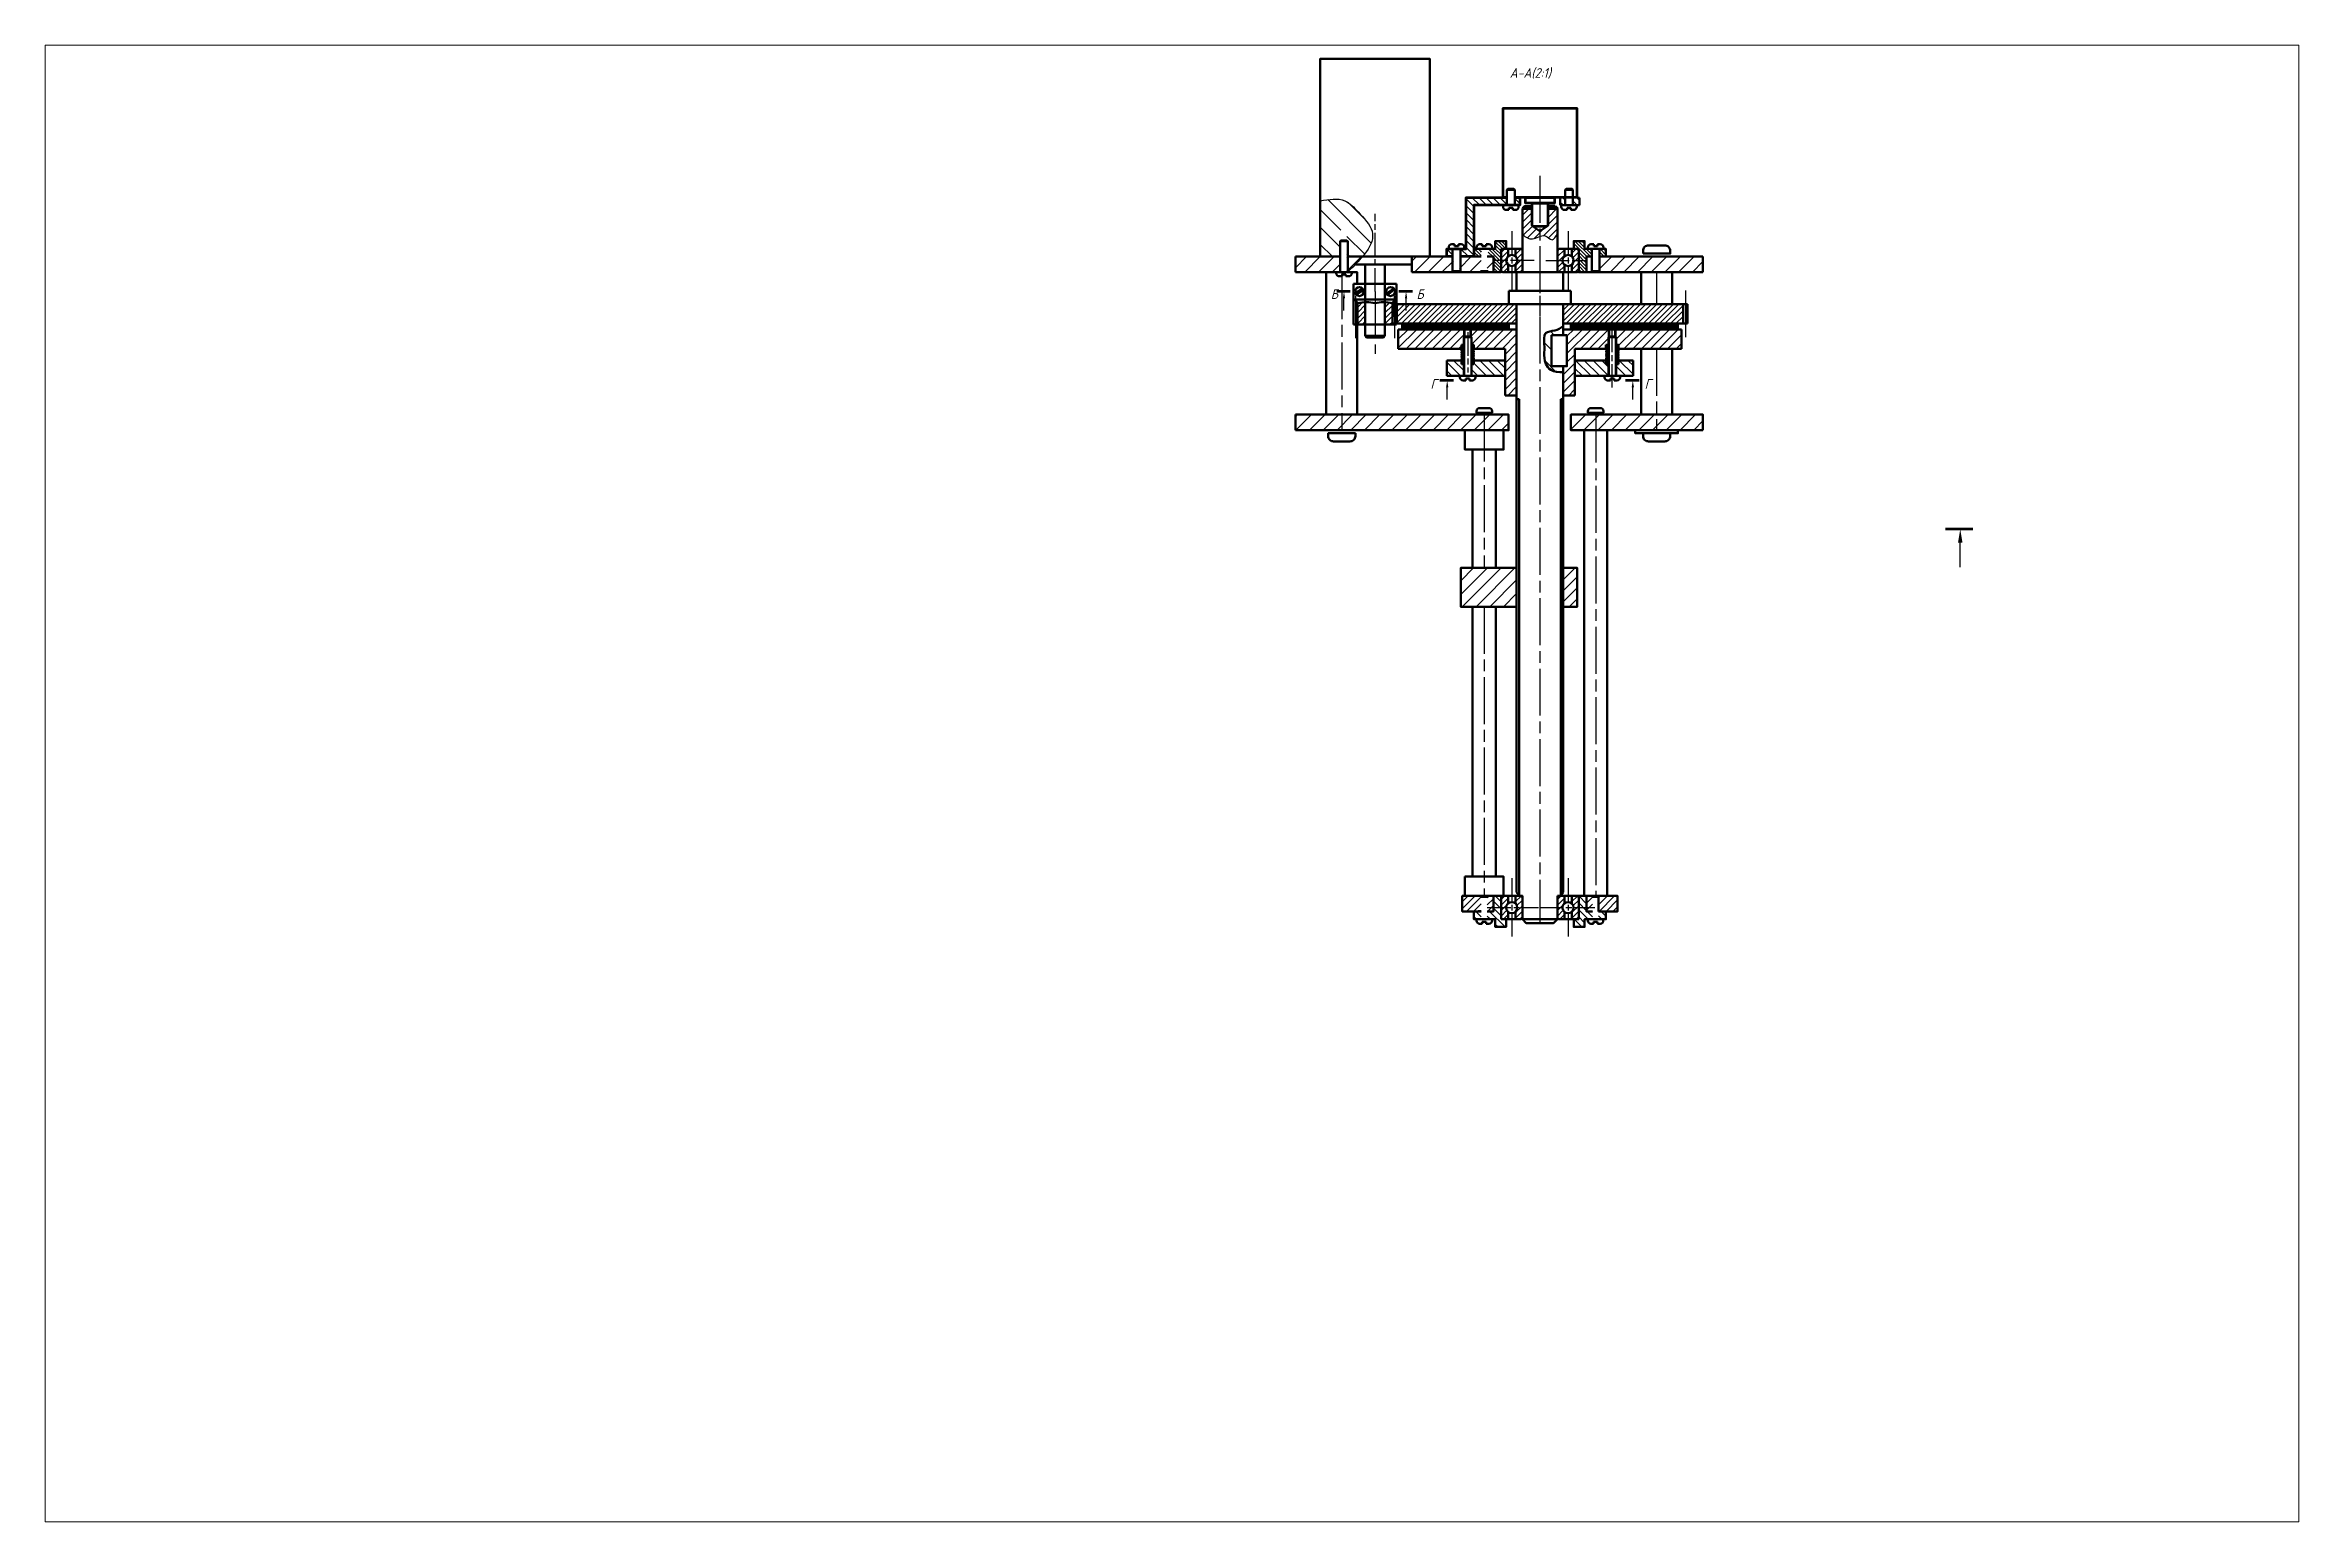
# Paper-space layout 'Лист3' of a CAD drawing. Header units: millimetres. Extents: x 2 to 581, y 4 to 383.
# The model-space entities are those that its viewports show. They can reach past a viewport. Long polylines and large blocks are cut down to what shows.
import ezdxf

# ---------------------------------------------------------------- set-up
doc = ezdxf.new("R2010")
doc.units = ezdxf.units.MM
doc.linetypes.add('AM_ISO08W050', pattern=[18, 12, -1.5, 3, -1.5])
doc.linetypes.add('AM_ISO08W050x2', pattern=[9, 6, -0.75, 1.5, -0.75])
for name, color, linetype, lineweight in [('AM_0', 7, 'Continuous', 50), ('AM_0N', 7, 'Continuous', 50), ('AM_4', 3, 'Continuous', 25), ('AM_5', 3, 'Continuous', 25), ('AM_7', 4, 'AM_ISO08W050', 25), ('AM_8', 1, 'Continuous', 25), ('AM_8N', 1, 'Continuous', 25), ('основные', 7, 'Continuous', 50), ('оч жирные', 7, 'Continuous', 140), ('тонкие', 2, 'Continuous', 25)]:
    doc.layers.add(name, color=color, linetype=linetype, lineweight=lineweight)
doc.layers.add('AM_VIEWS', color=1, linetype='Continuous', lineweight=25, plot=False)
doc.styles.get("Standard").update_dxf_attribs({"font": 'geniso.shx', "oblique": 15})
pattern_1 = [(45, (199.461, 198.8099), (-0.7071068, 0.7071068), [])]
pattern_2 = [(45, (199.461, 202.8175), (-1.767767, 1.767767), [])]
pattern_3 = [(45, (199.461, 198.8099), (-1.767767, 1.767767), [])]
pattern_4 = [(45, (199.461, 148.4403), (-0.8980256, 0.8980256), [])]
pattern_5 = [(135, (199.461, 148.44034), (-0.4490128, -0.4490128), [])]
pattern_6 = [(45, (0, 72.6055), (-0.7071068, 0.7071068), [])]
pattern_7 = [(45, (-0.0082, -94.1479), (-0.7071068, 0.7071068), [])]
pattern_8 = [(45, (14.4918, -94.1479), (-0.7071068, 0.7071068), [])]

psp = doc.layouts.new('Лист3')

msp = doc.modelspace()

# ---------------------------------------------------------------- texts
at = {"layer": 'оч жирные', "char_height": 2.5, "attachment_point": 1}
for s, insert in [('А-А(2:1)', (448.26, 447.4)), ('Б', (402.17, 390.43)), ('Б', (424.26, 390.43)), ('Г', (427.86, 367.29)), ('Г', (483.04, 367.29))]:
    msp.add_mtext(s, dxfattribs=dict(at, insert=insert))

# ---------------------------------------------------------------- hatches: boundary and pattern name
at = {"layer": 'AM_8'}
h = msp.add_hatch(dxfattribs=at)
h.set_pattern_fill('ANSI31', color=256, scale=0.4, angle=90, style=0)
h.set_pattern_definition([(135, (199.461, 148.4403), (-0.8980256, -0.8980256), [])])
h.paths.add_polyline_path([(462.56, 414.06), (461.26, 414.06), (461.26, 412.06), (462.56, 412.06)], flags=0)
h.paths.add_polyline_path([(433.56, 400.81), (432.56, 400.81), (432.06, 400.81), (432.06, 398.81), (433.56, 398.81)], flags=0)
h.paths.add_polyline_path([(449.56, 412.09), (449.61, 412.06), (450.86, 412.06), (450.86, 414.06), (449.56, 414.06)], flags=0)
h.paths.add_polyline_path([(447.51, 412.06), (447.56, 412.09), (447.56, 414.06), (437.06, 414.06), (437.06, 412.06), (437.06, 400.81), (435.56, 400.81), (435.56, 398.81), (439.06, 398.81), (439.06, 412.06)], flags=0)
h.paths.add_polyline_path([(466.26, 414), (464.56, 414.06), (464.56, 412.06), (466.26, 412.06)], flags=0)
edge = h.paths.add_edge_path(flags=0)
edge.add_line((449.56, 412.09), (449.61, 412.06))
edge.add_line((449.56, 412.09), (449.56, 412.06))
edge.add_line((449.56, 412.06), (449.61, 412.06))
edge = h.paths.add_edge_path(flags=0)
edge.add_line((447.51, 412.06), (447.56, 412.09))
edge.add_line((447.51, 412.06), (447.56, 412.06))
edge.add_line((447.56, 412.06), (447.56, 412.09))
edge = h.paths.add_edge_path(flags=0)
edge.add_line((449.56, 412.09), (449.61, 412.06))
edge.add_line((449.56, 412.09), (449.56, 412.06))
edge.add_line((449.56, 412.06), (449.61, 412.06))
edge = h.paths.add_edge_path(flags=0)
edge.add_line((447.51, 412.06), (447.56, 412.09))
edge.add_line((447.51, 412.06), (447.56, 412.06))
edge.add_line((447.56, 412.06), (447.56, 412.09))
h = msp.add_hatch(dxfattribs=at)
h.set_pattern_fill('ANSI31', color=256, scale=0.4)
h.set_pattern_definition(pattern_4)
h.paths.add_polyline_path([(459.96, 411.81), (458.06, 411.81), (458.06, 411.21), (460.56, 411.21)])
h.paths.add_polyline_path([(454.06, 411.81), (452.16, 411.81), (451.56, 411.21), (454.06, 411.21)])
h = msp.add_hatch(dxfattribs=at)
h.set_pattern_fill('ANSI31', color=256, scale=0.4)
h.set_pattern_definition(pattern_4)
edge = h.paths.add_edge_path()
edge.add_spline(control_points=[(456.06, 404.07), (456.51, 404.24), (457.63, 404.46), (459.33, 402.36), (460.15, 403.95), (460.56, 404.75)], knot_values=[4.764315, 4.764315, 4.764315, 4.764315, 6.139018, 8.229093, 10.320037, 10.320037, 10.320037, 10.320037], degree=3, periodic=0)
edge.add_line((460.56, 404.75), (460.56, 411.21))
edge.add_line((460.56, 411.21), (458.06, 411.21))
edge.add_line((458.06, 411.21), (458.06, 406.86))
edge.add_line((458.06, 406.86), (458.06, 406.73))
edge.add_line((458.06, 406.73), (456.06, 405.41))
edge.add_line((456.06, 405.41), (456.06, 404.07))
edge = h.paths.add_edge_path()
edge.add_spline(control_points=[(451.56, 404.44), (452.41, 403.86), (453.85, 402.88), (455.42, 403.83), (456.06, 404.07)], knot_values=[0, 0, 0, 0, 2.795877, 4.764315, 4.764315, 4.764315, 4.764315], degree=3, periodic=0)
edge.add_line((456.06, 404.07), (456.06, 405.41))
edge.add_line((456.06, 405.41), (454.06, 406.73))
edge.add_line((454.06, 406.73), (454.06, 408.56))
edge.add_line((454.06, 408.56), (454.06, 411.21))
edge.add_line((454.06, 411.21), (451.56, 411.21))
edge.add_line((451.56, 411.21), (451.56, 404.44))
h = msp.add_hatch(dxfattribs=at)
h.set_pattern_fill('ANSI31', color=256, scale=0.2, angle=90, style=0)
h.set_pattern_definition(pattern_5)
h.paths.add_polyline_path([(440.93, 400.81), (439.06, 400.81), (439.06, 398.81), (440.93, 398.81)])
h.paths.add_polyline_path([(446.06, 400.31, -0.414214), (446.56, 400.81), (447.36, 400.81), (447.36, 402.81), (444.56, 402.81), (444.56, 400.81), (444.06, 400.81), (442.71, 400.81), (442.71, 398.81), (444.06, 398.81), (444.06, 397.86), (446.06, 397.86)])
h.paths.add_polyline_path([(440.71, 400.81), (439.06, 400.81), (439.06, 398.81), (440.71, 398.81)], flags=16)
h.paths.add_polyline_path([(446.06, 397.81), (444.06, 397.81), (444.06, 394.81), (446.06, 394.81)])
h.paths.add_polyline_path([(469.41, 400.81), (468.06, 400.81), (467.56, 400.81), (467.56, 402.81), (464.76, 402.81), (464.76, 400.81), (465.56, 400.81, -0.414214), (466.06, 400.31), (466.06, 397.86), (468.06, 397.86), (468.06, 398.81), (469.41, 398.81)])
h.paths.add_polyline_path([(473.06, 400.81), (471.41, 400.81), (471.41, 398.81), (473.06, 398.81)])
h.paths.add_polyline_path([(468.06, 397.81), (466.06, 397.81), (466.06, 394.81), (468.06, 394.81)])
h = msp.add_hatch(dxfattribs=at)
h.set_pattern_fill('ANSI31', color=256, scale=0.2, angle=90, style=0)
h.set_pattern_definition(pattern_5)
h.paths.add_polyline_path([(439.71, 400.81), (439.06, 400.81), (439.06, 398.81), (440.71, 398.81), (440.71, 400.81)])
h = msp.add_hatch(dxfattribs=at)
h.set_pattern_fill('_U', color=256, angle=45, style=0, pattern_type=0)
h.set_pattern_definition(pattern_6)
edge = h.paths.add_edge_path()
edge.add_line((446.56, 394.81), (447.85, 394.81))
edge.add_line((447.85, 394.81), (447.85, 396.75))
edge.add_arc((448.81, 397.81), 1.43, 132.00772, 227.99228, ccw=False)
edge.add_line((447.85, 398.87), (447.85, 400.81))
edge.add_line((447.85, 400.81), (446.56, 400.81))
edge.add_arc((446.56, 400.31), 0.5, 90, 180)
edge.add_line((446.06, 400.31), (446.06, 395.31))
edge.add_arc((446.56, 395.31), 0.5, 180, 270)
h = msp.add_hatch(dxfattribs=at)
h.set_pattern_fill('_U', color=256, angle=45, style=0, pattern_type=0)
h.set_pattern_definition(pattern_6)
edge = h.paths.add_edge_path()
edge.add_line((451.06, 400.81), (449.77, 400.81))
edge.add_line((449.77, 400.81), (449.77, 398.87))
edge.add_arc((448.81, 397.81), 1.43, -47.99228, 47.99228, ccw=False)
edge.add_line((449.77, 396.75), (449.77, 394.81))
edge.add_line((449.77, 394.81), (451.06, 394.81))
edge.add_arc((451.06, 395.31), 0.5, 270, 360)
edge.add_line((451.56, 395.31), (451.56, 400.31))
edge.add_arc((451.06, 400.31), 0.5, 0, 90)
h = msp.add_hatch(dxfattribs=at)
h.set_pattern_fill('_U', color=256, angle=45, style=0, pattern_type=0)
h.set_pattern_definition(pattern_6)
edge = h.paths.add_edge_path()
edge.add_arc((461.06, 400.31), 0.5, 90, 180)
edge.add_line((460.56, 400.31), (460.56, 395.31))
edge.add_arc((461.06, 395.31), 0.5, 180, 270)
edge.add_line((461.06, 394.81), (462.35, 394.81))
edge.add_line((462.35, 394.81), (462.35, 396.75))
edge.add_arc((463.31, 397.81), 1.43, 132.00772, 227.99228, ccw=False)
edge.add_line((462.35, 398.87), (462.35, 400.81))
edge.add_line((462.35, 400.81), (461.06, 400.81))
h = msp.add_hatch(dxfattribs=at)
h.set_pattern_fill('_U', color=256, angle=45, style=0, pattern_type=0)
h.set_pattern_definition(pattern_6)
edge = h.paths.add_edge_path()
edge.add_line((464.27, 396.75), (464.27, 394.81))
edge.add_line((464.27, 394.81), (465.56, 394.81))
edge.add_arc((465.56, 395.31), 0.5, 270, 360)
edge.add_line((466.06, 395.31), (466.06, 400.31))
edge.add_arc((465.56, 400.31), 0.5, 0, 90)
edge.add_line((465.56, 400.81), (464.27, 400.81))
edge.add_line((464.27, 400.81), (464.27, 398.87))
edge.add_arc((463.31, 397.81), 1.43, -47.99228, 47.99228, ccw=False)
h = msp.add_hatch(dxfattribs=at)
h.set_pattern_fill('_U', color=256, scale=2.5, angle=45, style=0, pattern_type=0)
h.set_pattern_definition(pattern_3)
edge = h.paths.add_edge_path(flags=0)
edge.add_line((406.51, 394.85), (406.34, 394.95))
edge.add_line((406.34, 394.95), (406.34, 398.81))
edge.add_line((410.32, 398.81), (406.34, 398.81))
edge.add_line((406.51, 394.85), (410.32, 398.81))
edge = h.paths.add_edge_path(flags=0)
edge.add_line((404.78, 394.95), (404.51, 394.8))
edge.add_line((393.06, 394.81), (404.51, 394.8))
edge.add_line((393.06, 398.81), (393.06, 394.81))
edge.add_line((404.78, 398.81), (393.06, 398.81))
edge.add_line((404.78, 398.81), (404.78, 394.95))
edge = h.paths.add_edge_path(flags=0)
edge.add_line((404.78, 394.95), (404.51, 394.8))
edge.add_line((404.78, 398.81), (404.78, 394.95))
edge.add_line((406.34, 398.81), (404.78, 398.81))
edge.add_line((406.34, 394.95), (406.34, 398.81))
edge.add_line((406.51, 394.85), (406.34, 394.95))
edge.add_line((406.45, 394.8), (406.51, 394.85))
edge.add_line((404.51, 394.8), (406.45, 394.8))
edge = h.paths.add_edge_path(flags=0)
edge.add_line((404.78, 394.95), (404.51, 394.8))
edge.add_line((404.78, 398.81), (404.78, 394.95))
edge.add_line((406.34, 398.81), (404.78, 398.81))
edge.add_line((406.34, 394.95), (406.34, 398.81))
edge.add_line((406.51, 394.85), (406.34, 394.95))
edge.add_line((406.45, 394.8), (406.51, 394.85))
edge.add_line((404.51, 394.8), (406.45, 394.8))
h = msp.add_hatch(dxfattribs=at)
h.set_pattern_fill('_U', color=256, scale=2.5, angle=45, style=0, pattern_type=0)
h.set_pattern_definition(pattern_3)
edge = h.paths.add_edge_path(flags=0)
edge.add_line((442.49, 394.81), (442.49, 398.81))
edge.add_line((444.06, 398.81), (442.49, 398.81))
edge.add_line((444.06, 394.81), (444.06, 398.81))
edge.add_line((442.49, 394.81), (444.06, 394.81))
edge = h.paths.add_edge_path(flags=0)
edge.add_line((435.34, 394.81), (435.34, 398.81))
edge.add_line((440.93, 398.81), (435.34, 398.81))
edge.add_line((440.93, 398.81), (440.93, 394.81))
edge.add_line((435.34, 394.81), (440.93, 394.81))
edge = h.paths.add_edge_path(flags=0)
edge.add_line((433.78, 398.81), (433.78, 394.81))
edge.add_line((423.06, 394.81), (433.78, 394.81))
edge.add_line((423.06, 398.81), (423.06, 394.81))
edge.add_line((433.78, 398.81), (423.06, 398.81))
edge = h.paths.add_edge_path(flags=0)
edge.add_line((440.93, 398.81), (440.93, 394.81))
edge.add_line((442.49, 398.81), (440.93, 398.81))
edge.add_line((442.49, 394.81), (442.49, 398.81))
edge.add_line((440.93, 394.81), (442.49, 394.81))
edge = h.paths.add_edge_path(flags=0)
edge.add_line((433.78, 398.81), (433.78, 394.81))
edge.add_line((435.34, 398.81), (433.78, 398.81))
edge.add_line((435.34, 394.81), (435.34, 398.81))
edge.add_line((433.78, 394.81), (435.34, 394.81))
edge = h.paths.add_edge_path(flags=0)
edge.add_line((440.93, 398.81), (440.93, 394.81))
edge.add_line((442.49, 398.81), (440.93, 398.81))
edge.add_line((442.49, 394.81), (442.49, 398.81))
edge.add_line((440.93, 394.81), (442.49, 394.81))
edge = h.paths.add_edge_path(flags=0)
edge.add_line((433.78, 398.81), (433.78, 394.81))
edge.add_line((435.34, 398.81), (433.78, 398.81))
edge.add_line((435.34, 394.81), (435.34, 398.81))
edge.add_line((433.78, 394.81), (435.34, 394.81))
h = msp.add_hatch(dxfattribs=at)
h.set_pattern_fill('_U', color=256, scale=2.5, angle=45, style=0, pattern_type=0)
h.set_pattern_definition([(45, (199.461, 148.4403), (-1.767767, 1.767767), [])])
h.paths.add_polyline_path([(471.41, 395.04), (471.19, 394.81), (498.06, 394.81), (498.06, 398.81), (471.41, 398.81)])
h = msp.add_hatch(dxfattribs=at)
h.set_pattern_fill('_U', color=256, angle=45, style=0, pattern_type=0)
h.set_pattern_definition(pattern_1)
h.paths.add_polyline_path([(409.19, 386.81), (409.19, 381.31), (411.06, 381.31), (411.06, 387.1)])
h = msp.add_hatch(dxfattribs=at)
h.set_pattern_fill('_U', color=256, angle=45, style=0, pattern_type=0)
h.set_pattern_definition(pattern_1)
h.paths.add_polyline_path([(417.94, 381.31), (417.94, 386.81), (416.06, 387.1), (416.06, 381.31)])
h = msp.add_hatch(dxfattribs=at)
h.set_pattern_fill('_U', color=256, angle=45, style=0, pattern_type=0)
h.set_pattern_definition(pattern_1)
h.paths.add_polyline_path([(416.06, 386.81), (416.06, 381.31), (417.94, 381.31), (417.94, 386.81)])
h = msp.add_hatch(dxfattribs=at)
h.set_pattern_fill('_U', color=256, angle=45, style=0, pattern_type=0)
h.set_pattern_definition(pattern_1)
h.paths.add_polyline_path([(419.19, 381.56), (448.06, 381.56), (448.06, 381.56), (450.06, 381.56), (450.06, 386.56), (419.19, 386.56)])
h = msp.add_hatch(dxfattribs=at)
h.set_pattern_fill('_U', color=256, angle=45, style=0, pattern_type=0)
h.set_pattern_definition(pattern_1)
h.paths.add_polyline_path([(492.94, 381.56), (492.94, 386.56), (462.06, 386.56), (462.06, 381.56)])
h = msp.add_hatch(dxfattribs=at)
h.set_pattern_fill('ANSI31', color=256, angle=90, style=0)
h.set_pattern_definition([(135, (199.461, 198.81), (-2.245064, -2.245064), [])])
edge = h.paths.add_edge_path()
edge.add_spline(control_points=[(462.06, 380.87), (461.4, 380.44), (460.05, 379.56), (456.77, 379.58), (457.25, 376.36), (457.15, 373.9), (457.16, 371.43), (458.86, 369.27), (460.38, 369.1), (461.25, 369.08)], knot_values=[0, 0, 0, 0, 2.418082, 4.914957, 7.852483, 9.823073, 12.830174, 14.875774, 17.355214, 17.355214, 17.355214, 17.355214], degree=3, periodic=0)
edge.add_line((461.25, 369.08), (462.06, 369.08))
edge.add_line((462.06, 369.08), (462.06, 370.56))
edge.add_line((462.06, 370.56), (459.06, 370.56))
edge.add_line((459.06, 370.56), (459.06, 378.56))
edge.add_line((459.06, 378.56), (462.06, 378.56))
edge.add_line((462.06, 378.56), (462.06, 380.06))
edge.add_line((462.06, 380.06), (462.06, 380.87))
h = msp.add_hatch(dxfattribs=at)
h.set_pattern_fill('_U', color=256, scale=2.5, angle=45, style=0, pattern_type=0)
h.set_pattern_definition(pattern_2)
h.paths.add_polyline_path([(393.06, 358.09), (393.06, 354.09), (447.99, 354.09), (447.99, 358.09)])
h = msp.add_hatch(dxfattribs=at)
h.set_pattern_fill('_U', color=256, scale=2.5, angle=45, style=0, pattern_type=0)
h.set_pattern_definition(pattern_2)
h.paths.add_polyline_path([(498.06, 358.09), (464.06, 358.09), (464.06, 354.09), (498.06, 354.09)])
h = msp.add_hatch(dxfattribs=at)
h.set_pattern_fill('_U', color=256, scale=2.5, angle=45, style=0, pattern_type=0)
h.set_pattern_definition(pattern_2)
h.paths.add_polyline_path([(450.06, 318.59), (435.67, 318.59), (435.67, 308.59), (450.06, 308.59)])
h = msp.add_hatch(dxfattribs=at)
h.set_pattern_fill('_U', color=256, scale=2, angle=45, style=0, pattern_type=0)
h.set_pattern_definition([(45, (199.461, 202.8175), (-1.414214, 1.414214), [])])
h.paths.add_polyline_path([(462.06, 318.59), (462.06, 308.59), (465.67, 308.59), (465.67, 318.59)])
h = msp.add_hatch(dxfattribs=at)
h.set_pattern_fill('ANSI31', color=256, scale=0.4, style=0)
h.set_pattern_definition([(45, (199.461, 132.448), (-0.8980256, 0.8980256), [])])
h.paths.add_polyline_path([(440.93, 233.83), (440.7, 233.83), (440.92, 234.06), (436.05, 234.06), (436.05, 230.06), (439.27, 230.06), (440.14, 230.06), (440.93, 230.06)])
h.paths.add_polyline_path([(444.05, 234.06), (442.49, 234.06), (442.49, 234.05), (442.7, 233.83), (442.49, 233.83), (442.49, 231.11), (444.05, 231.11)])
h.paths.add_polyline_path([(469.61, 233.83), (469.4, 233.83), (469.61, 234.05), (469.61, 234.06), (468.42, 234.06), (468.05, 234.06), (468.05, 231.11), (469.61, 231.11)])
h.paths.add_polyline_path([(476.05, 234.06), (471.19, 234.06), (471.19, 234.05), (471.4, 233.83), (471.19, 233.83), (471.19, 230.06), (476.05, 230.06)])
h.paths.add_polyline_path([(469.61, 231.11), (468.05, 231.11), (468.05, 230.06), (469.61, 230.06)])
h.paths.add_polyline_path([(444.05, 231.11), (442.49, 231.11), (442.49, 230.06), (444.05, 230.06)])
h = msp.add_hatch(dxfattribs=at)
h.set_pattern_fill('ANSI31', color=256, scale=0.4, angle=90, style=0)
h.set_pattern_definition([(135, (199.461, 132.448), (-0.8980256, -0.8980256), [])])
h.paths.add_polyline_path([(440.93, 230.06), (440.84, 230.06), (440.14, 230.06), (439.05, 230.06), (439.05, 228.06), (440.93, 228.06)])
h.paths.add_polyline_path([(446.05, 231.11), (444.05, 231.11), (444.05, 230.06), (442.49, 230.06), (442.49, 228.06), (443.71, 228.06), (444.05, 228.06), (444.55, 228.06), (444.55, 226.06), (447.35, 226.06), (447.35, 228.06), (446.55, 228.06, -0.414214), (446.05, 228.56)])
h.paths.add_polyline_path([(446.05, 234.06), (444.05, 234.06), (444.05, 231.11), (446.05, 231.11)])
h.paths.add_polyline_path([(469.61, 230.06), (468.05, 230.06), (468.05, 231.11), (466.05, 231.11), (466.05, 228.56, -0.414214), (465.55, 228.06), (464.75, 228.06), (464.75, 226.06), (467.55, 226.06), (467.55, 228.06), (468.05, 228.06), (469.61, 228.06)])
h.paths.add_polyline_path([(468.05, 234.06), (466.05, 234.06), (466.05, 231.11), (468.05, 231.11)])
h.paths.add_polyline_path([(473.05, 230.06), (471.18, 230.06), (471.18, 228.06), (473.05, 228.06)])
h = msp.add_hatch(dxfattribs=at)
h.set_pattern_fill('_U', color=256, angle=45, style=0, pattern_type=0)
h.set_pattern_definition(pattern_7)
edge = h.paths.add_edge_path()
edge.add_line((446.55, 228.06), (447.85, 228.06))
edge.add_line((447.85, 228.06), (447.85, 229.99))
edge.add_arc((448.8, 231.06), 1.43, 132.00772, 227.99228, ccw=False)
edge.add_line((447.85, 232.12), (447.85, 234.06))
edge.add_line((447.85, 234.06), (446.55, 234.06))
edge.add_arc((446.55, 233.56), 0.5, 90, 180)
edge.add_line((446.05, 233.56), (446.05, 228.56))
edge.add_arc((446.55, 228.56), 0.5, 180, 270)
h = msp.add_hatch(dxfattribs=at)
h.set_pattern_fill('_U', color=256, angle=45, style=0, pattern_type=0)
h.set_pattern_definition(pattern_7)
edge = h.paths.add_edge_path()
edge.add_line((451.05, 234.06), (449.76, 234.06))
edge.add_line((449.76, 234.06), (449.76, 232.12))
edge.add_arc((448.8, 231.06), 1.43, -47.99228, 47.99228, ccw=False)
edge.add_line((449.76, 229.99), (449.76, 228.06))
edge.add_line((449.76, 228.06), (451.05, 228.06))
edge.add_arc((451.05, 228.56), 0.5, 270, 360)
edge.add_line((451.55, 228.56), (451.55, 233.56))
edge.add_arc((451.05, 233.56), 0.5, 0, 90)
h = msp.add_hatch(dxfattribs=at)
h.set_pattern_fill('_U', color=256, angle=45, style=0, pattern_type=0)
h.set_pattern_definition(pattern_8)
edge = h.paths.add_edge_path()
edge.add_line((461.05, 228.06), (462.35, 228.06))
edge.add_line((462.35, 228.06), (462.35, 229.99))
edge.add_arc((463.3, 231.06), 1.43, 132.00772, 227.99228, ccw=False)
edge.add_line((462.35, 232.12), (462.35, 234.06))
edge.add_line((462.35, 234.06), (461.05, 234.06))
edge.add_arc((461.05, 233.56), 0.5, 90, 180)
edge.add_line((460.55, 233.56), (460.55, 228.56))
edge.add_arc((461.05, 228.56), 0.5, 180, 270)
h = msp.add_hatch(dxfattribs=at)
h.set_pattern_fill('_U', color=256, angle=45, style=0, pattern_type=0)
h.set_pattern_definition(pattern_8)
edge = h.paths.add_edge_path()
edge.add_line((465.55, 234.06), (464.26, 234.06))
edge.add_line((464.26, 234.06), (464.26, 232.12))
edge.add_arc((463.3, 231.06), 1.43, -47.99228, 47.99228, ccw=False)
edge.add_line((464.26, 229.99), (464.26, 228.06))
edge.add_line((464.26, 228.06), (465.55, 228.06))
edge.add_arc((465.55, 228.56), 0.5, 270, 360)
edge.add_line((466.05, 228.56), (466.05, 233.56))
edge.add_arc((465.55, 233.56), 0.5, 0, 90)
at = {"layer": 'AM_8N'}
h = msp.add_hatch(dxfattribs=at)
h.set_pattern_fill('ANSI31', color=256, angle=90, style=0)
h.set_pattern_definition([(135, (199.461, 148.4403), (-2.245064, -2.245064), [])])
edge = h.paths.add_edge_path(flags=0)
edge.add_line((406.34, 398.81), (406.34, 406.4))
edge.add_line((406.34, 406.4), (405.56, 406.85))
edge.add_line((405.56, 406.85), (404.78, 406.4))
edge.add_line((404.78, 406.4), (404.78, 398.81))
edge.add_line((399.46, 398.81), (404.78, 398.81))
edge.add_line((399.46, 413.2), (399.46, 398.81))
edge.add_spline(control_points=[(410.32, 398.81), (412.18, 401.02), (414.34, 404.97), (409.58, 409.97), (405.56, 414.25), (401.72, 413.59), (399.46, 413.2)], knot_values=[0, 0, 0, 0, 7.675196, 13.869158, 18.286503, 24.625285, 24.625285, 24.625285, 24.625285], degree=3, periodic=0)
edge.add_line((406.34, 398.81), (410.32, 398.81))
edge = h.paths.add_edge_path(flags=0)
edge.add_line((406.34, 398.81), (406.34, 406.4))
edge.add_line((404.78, 398.81), (406.34, 398.81))
edge.add_line((404.78, 406.4), (404.78, 398.81))
edge.add_line((405.56, 406.85), (404.78, 406.4))
edge.add_line((406.34, 406.4), (405.56, 406.85))
edge = h.paths.add_edge_path(flags=0)
edge.add_line((406.34, 398.81), (406.34, 406.4))
edge.add_line((404.78, 398.81), (406.34, 398.81))
edge.add_line((404.78, 406.4), (404.78, 398.81))
edge.add_line((405.56, 406.85), (404.78, 406.4))
edge.add_line((406.34, 406.4), (405.56, 406.85))
h = msp.add_hatch(dxfattribs=at)
h.set_pattern_fill('ANSI31', color=256, scale=0.5)
h.set_pattern_definition([(45, (199.461, 148.4403), (-1.122532, 1.122532), [])])
h.paths.add_polyline_path([(492.56, 380.06), (475.7, 380.06), (475.7, 376.07), (476.03, 376.07), (476.26, 376.07), (476.29, 376.07), (476.29, 375.06), (492.56, 375.06)])
h.paths.add_polyline_path([(473.7, 378.08), (473.7, 380.06), (462.06, 380.06), (462.06, 378.56), (463.02, 378.56), (463.02, 370.56), (462.06, 370.56), (462.06, 363.06), (465.06, 363.06), (465.06, 375.06), (467.46, 375.06), (473.06, 375.06), (473.06, 375.25), (473.06, 375.99), (473.06, 376.07), (473.1, 376.07), (473.7, 376.07)])
h.paths.add_polyline_path([(450.06, 380.06), (438.42, 380.06), (438.42, 376.07), (439.02, 376.07), (439.06, 376.07), (439.06, 375.99), (439.06, 375.25), (439.06, 375.06), (444.66, 375.06), (447.06, 375.06), (447.06, 363.06), (450.06, 363.06)])
h.paths.add_polyline_path([(436.42, 378.08), (436.42, 380.06), (419.56, 380.06), (419.56, 375.06), (435.83, 375.06), (435.83, 376.07), (435.86, 376.07), (436.09, 376.07), (436.42, 376.07)])
h = msp.add_hatch(dxfattribs=at)
h.set_pattern_fill('ANSI31', color=256, scale=0.5, angle=90)
h.set_pattern_definition([(135, (199.461, 148.4403), (-1.122532, -1.122532), [])])
h.paths.add_polyline_path([(439.06, 372.08), (439.06, 371.07), (438.42, 371.07), (438.42, 368.08), (447.06, 368.08), (447.06, 372.08), (444.66, 372.08)])
h.paths.add_polyline_path([(432.06, 372.08), (432.06, 368.08), (436.42, 368.08), (436.42, 371.07), (435.83, 371.07), (435.83, 372.08)])
h.paths.add_polyline_path([(467.46, 372.08), (465.06, 372.08), (465.06, 368.08), (473.7, 368.08), (473.7, 371.07), (473.35, 371.07), (473.06, 371.07), (473.06, 372.08)])
h.paths.add_polyline_path([(476.29, 371.07), (475.7, 371.07), (475.7, 368.08), (476.7, 368.08), (480.06, 368.08), (480.06, 372.08), (476.29, 372.08)])
at = {"layer": 'основные'}
h = msp.add_hatch(dxfattribs=at)
h.set_pattern_fill('GRATE', color=256, scale=0.069, angle=45, style=0)
h.set_pattern_definition([(45, (199.460976, 198.80986), (-0.0387273545, 0.0387273545), []), (135, (199.46098, 198.80986), (-0.15490942, -0.15490942), [])])
h.paths.add_polyline_path([(448.06, 381.56), (420.56, 381.56), (420.56, 380.06), (448.06, 380.06)])
h.paths.add_polyline_path([(491.56, 381.56), (464.06, 381.56), (464.06, 380.06), (491.56, 380.06)])
h = msp.add_hatch(dxfattribs=at)
h.set_pattern_fill('AR-CONC', color=256, style=0)
h.paths.add_polyline_path([(248.6, 182.75), (221.1, 182.75), (221.1, 181.25), (248.6, 181.25)])
h.paths.add_polyline_path([(292.1, 182.75), (264.6, 182.75), (264.6, 181.25), (292.1, 181.25)])

# ---------------------------------------------------------------- linework, layer by layer
at = {"layer": 'AM_0'}
for p, q in [((416.06, 396.81), (411.06, 396.81)), ((411.06, 396.81), (411.06, 386.81)), ((411.06, 396.81), (416.06, 396.81)), ((416.06, 396.81), (416.06, 386.81)), ((448.06, 390), (448.06, 386.56)), ((464.06, 390), (448.06, 390)), ((450.06, 394.81), (450.06, 390)), ((462.06, 394.81), (462.06, 390)), ((464.06, 390), (464.06, 386.56)), ((419.06, 387.81), (408.06, 387.81)), ((408.06, 386.81), (408.06, 381.31)), ((418.06, 386.56), (418.06, 381.56)), ((494.06, 386.56), (418.06, 386.56)), ((419.06, 386.81), (419.06, 381.31)), ((419.19, 386.56), (419.19, 381.56)), ((464.06, 386.56), (448.06, 386.56)), ((462.06, 386.56), (450.06, 386.56)), ((492.94, 386.56), (492.94, 381.56)), ((494.06, 386.56), (494.06, 381.56)), ((419.06, 381.31), (408.06, 381.31)), ((411.06, 381.31), (411.06, 378.39)), ((416.06, 381.31), (411.06, 381.31)), ((411.06, 378.39), (411.33, 377.99)), ((415.79, 377.99), (411.33, 377.99)), ((416.06, 378.39), (415.79, 377.99)), ((416.06, 381.31), (416.06, 378.39)), ((450.06, 381.56), (418.06, 381.56)), ((436.64, 378.27), (436.64, 380.06)), ((438.2, 378.27), (438.2, 380.06)), ((494.06, 381.56), (462.06, 381.56)), ((473.92, 378.27), (473.92, 380.06)), ((475.48, 378.27), (475.48, 380.06))]:
    msp.add_line(p, q, dxfattribs=at)
at = {"layer": 'AM_0N'}
for p, q in [((436.09, 376.07), (435.87, 376.07)), ((435.97, 375.43), (436.42, 375.4)), ((435.97, 374.96), (436.42, 374.92)), ((435.97, 374.49), (436.42, 374.45)), ((435.97, 374.01), (436.42, 373.98)), ((435.97, 373.54), (436.42, 373.5)), ((435.97, 373.07), (436.42, 373.03)), ((435.97, 372.59), (436.42, 372.56)), ((435.97, 372.12), (436.42, 372.08)), ((436.42, 375.8), (435.98, 375.82)), ((436.42, 375.7), (436, 375.73)), ((436.42, 375.23), (436, 375.26)), ((436.42, 374.75), (436, 374.79)), ((436.42, 374.28), (436, 374.31)), ((436.42, 373.81), (436, 373.84)), ((436.42, 373.33), (436, 373.37)), ((436.42, 372.86), (436, 372.89)), ((436.42, 372.39), (436, 372.42)), ((436.42, 371.91), (436, 371.95)), ((436.09, 376.07), (436.42, 376.07)), ((438.42, 376), (438.89, 375.97)), ((438.88, 375.67), (438.42, 375.69)), ((438.9, 375.5), (438.42, 375.54)), ((438.42, 375.23), (438.87, 375.2)), ((438.9, 375.02), (438.42, 375.06)), ((438.42, 374.76), (438.87, 374.72)), ((438.9, 374.55), (438.42, 374.59)), ((438.42, 374.29), (438.87, 374.25)), ((438.9, 374.08), (438.42, 374.12)), ((438.42, 373.81), (438.87, 373.78)), ((438.9, 373.6), (438.42, 373.64)), ((438.42, 373.34), (438.87, 373.3)), ((438.9, 373.13), (438.42, 373.17)), ((438.42, 372.87), (438.87, 372.83)), ((438.9, 372.66), (438.42, 372.7)), ((438.42, 372.39), (438.87, 372.36)), ((438.9, 372.18), (438.42, 372.22)), ((438.42, 371.92), (438.87, 371.88)), ((438.9, 371.71), (438.42, 371.75)), ((473.7, 376), (473.23, 375.97)), ((473.23, 375.5), (473.7, 375.54)), ((473.23, 375.02), (473.7, 375.06)), ((473.23, 374.55), (473.7, 374.59)), ((473.23, 374.08), (473.7, 374.12)), ((473.23, 373.6), (473.7, 373.64)), ((473.23, 373.13), (473.7, 373.17)), ((473.23, 372.66), (473.7, 372.7)), ((473.23, 372.18), (473.7, 372.22)), ((473.23, 371.71), (473.7, 371.75)), ((473.25, 375.67), (473.7, 375.69)), ((473.7, 375.23), (473.25, 375.2)), ((473.7, 374.76), (473.25, 374.72)), ((473.7, 374.29), (473.25, 374.25)), ((473.7, 373.81), (473.25, 373.78)), ((473.7, 373.34), (473.25, 373.3)), ((473.7, 372.87), (473.25, 372.83)), ((473.7, 372.39), (473.25, 372.36)), ((473.7, 371.92), (473.25, 371.88)), ((476.03, 376.07), (475.7, 376.07)), ((475.7, 375.8), (476.15, 375.82)), ((475.7, 375.7), (476.13, 375.73)), ((476.15, 375.43), (475.7, 375.4)), ((475.7, 375.23), (476.13, 375.26)), ((476.15, 374.96), (475.7, 374.92)), ((475.7, 374.75), (476.13, 374.79)), ((476.15, 374.49), (475.7, 374.45)), ((475.7, 374.28), (476.13, 374.31)), ((476.15, 374.01), (475.7, 373.98)), ((475.7, 373.81), (476.13, 373.84)), ((476.15, 373.54), (475.7, 373.5)), ((475.7, 373.33), (476.13, 373.37)), ((476.15, 373.07), (475.7, 373.03)), ((475.7, 372.86), (476.13, 372.89)), ((476.15, 372.59), (475.7, 372.56)), ((475.7, 372.39), (476.13, 372.42)), ((476.15, 372.12), (475.7, 372.08)), ((475.7, 371.91), (476.13, 371.95)), ((476.03, 376.07), (476.25, 376.07)), ((435.97, 371.65), (436.42, 371.61)), ((436.42, 371.15), (435.98, 371.17)), ((435.99, 371.47), (436.42, 371.45)), ((438.42, 371.45), (438.87, 371.41)), ((438.42, 371.35), (438.89, 371.32)), ((438.77, 371.07), (438.42, 371.07)), ((438.77, 371.07), (438.99, 371.07)), ((473.35, 371.07), (473.13, 371.07)), ((473.7, 371.35), (473.23, 371.32)), ((473.7, 371.45), (473.25, 371.41)), ((473.35, 371.07), (473.7, 371.07)), ((476.15, 371.65), (475.7, 371.61)), ((476.13, 371.47), (475.7, 371.45)), ((475.7, 371.15), (476.15, 371.17))]:
    msp.add_line(p, q, dxfattribs=at)
at = {"layer": 'AM_0N', "extrusion": (0, 0, -1)}
for centre in [(-435.98, 375.58), (-435.98, 375.11), (-435.98, 374.64), (-435.98, 374.16), (-435.98, 373.69), (-435.98, 373.22), (-435.98, 372.74), (-435.98, 372.27), (-435.98, 371.8), (-438.88, 375.82), (-438.88, 375.35), (-438.88, 374.87), (-438.88, 374.4), (-438.88, 373.93), (-438.88, 373.45), (-438.88, 372.98), (-438.88, 372.51), (-438.88, 372.03), (-438.88, 371.56), (-473.24, 375.82), (-473.24, 375.35), (-473.24, 374.87), (-473.24, 374.4), (-473.24, 373.93), (-473.24, 373.45), (-473.24, 372.98), (-473.24, 372.51), (-473.24, 372.03), (-473.24, 371.56), (-476.14, 375.58), (-476.14, 375.11), (-476.14, 374.64), (-476.14, 374.16), (-476.14, 373.69), (-476.14, 373.22), (-476.14, 372.74), (-476.14, 372.27), (-476.14, 371.8), (-435.98, 371.32), (-476.14, 371.32)]:
    msp.add_circle(centre, 0.15, dxfattribs=at)
for centre, start, end in [((-435.98, 375.97), 138.08657, 41.91343), ((-435.98, 375.58), 274.6665, 94.6665), ((-435.98, 375.11), 274.6665, 94.6665), ((-435.98, 374.64), 274.6665, 94.6665), ((-435.98, 374.16), 274.6665, 94.6665), ((-435.98, 373.69), 274.6665, 94.6665), ((-435.98, 373.22), 274.6665, 94.6665), ((-435.98, 372.74), 274.6665, 94.6665), ((-435.98, 372.27), 274.6665, 94.6665), ((-435.98, 371.8), 274.6665, 94.6665), ((-438.88, 375.35), 94.6665, 274.6665), ((-438.88, 374.87), 94.6665, 274.6665), ((-438.88, 374.4), 94.6665, 274.6665), ((-438.88, 373.93), 94.6665, 274.6665), ((-438.88, 373.45), 94.6665, 274.6665), ((-438.88, 372.98), 94.6665, 274.6665), ((-438.88, 372.51), 94.6665, 274.6665), ((-438.88, 372.03), 94.6665, 274.6665), ((-438.88, 371.56), 94.6665, 274.6665), ((-473.24, 375.35), 265.3335, 85.3335), ((-473.24, 374.87), 265.3335, 85.3335), ((-473.24, 374.4), 265.3335, 85.3335), ((-473.24, 373.93), 265.3335, 85.3335), ((-473.24, 373.45), 265.3335, 85.3335), ((-473.24, 372.98), 265.3335, 85.3335), ((-473.24, 372.51), 265.3335, 85.3335), ((-473.24, 372.03), 265.3335, 85.3335), ((-473.24, 371.56), 265.3335, 85.3335), ((-476.14, 375.97), 138.08657, 41.91343), ((-476.14, 375.58), 85.3335, 265.3335), ((-476.14, 375.11), 85.3335, 265.3335), ((-476.14, 374.64), 85.3335, 265.3335), ((-476.14, 374.16), 85.3335, 265.3335), ((-476.14, 373.69), 85.3335, 265.3335), ((-476.14, 373.22), 85.3335, 265.3335), ((-476.14, 372.74), 85.3335, 265.3335), ((-476.14, 372.27), 85.3335, 265.3335), ((-476.14, 371.8), 85.3335, 265.3335), ((-438.88, 371.17), 318.08657, 221.91343), ((-473.24, 371.17), 318.08657, 221.91343)]:
    msp.add_arc(centre, 0.15, start, end, dxfattribs=at)
at = {"layer": 'AM_4'}
for p, q in [((436.42, 368.08), (436.42, 380.06)), ((436.66, 378.27), (436.66, 368.08)), ((438.23, 378.27), (438.23, 368.08)), ((438.42, 368.08), (438.42, 380.06)), ((473.7, 368.08), (473.7, 380.06)), ((473.92, 378.27), (473.92, 368.08)), ((475.48, 378.27), (475.48, 368.08)), ((475.7, 368.08), (475.7, 380.06))]:
    msp.add_line(p, q, dxfattribs=at)
at = {"layer": 'AM_5'}
for p, q in [((405.56, 384.91), (405.56, 388.07)), ((421.56, 384.91), (421.56, 388.07)), ((432.16, 361.97), (432.16, 365.13)), ((479.99, 361.97), (479.99, 365.13)), ((564.36, 318.76), (564.36, 325.08))]:
    msp.add_line(p, q, dxfattribs=at)
at = {"layer": 'AM_5', "linetype": 'Continuous'}
for points in [[(405.85, 388.07), (405.27, 388.07), (405.56, 389.82)], [(421.86, 388.07), (421.27, 388.07), (421.56, 389.82)], [(432.45, 365.13), (431.87, 365.13), (432.16, 366.88)], [(480.29, 365.13), (479.7, 365.13), (479.99, 366.88)], [(564.94, 325.08), (563.77, 325.08), (564.36, 328.58)]]:
    msp.add_trace(points, dxfattribs=at)
at = {"layer": 'AM_7'}
for p, q in [((456.06, 419.65), (456.05, 227.03)), ((405, 394.81), (405, 354.08)), ((413.56, 389.81), (413.56, 373.81)), ((486.12, 394.81), (486.12, 386.56)), ((493.56, 390.06), (493.56, 378.06)), ((408.56, 388.73), (408.56, 377.81)), ((418.53, 388.73), (418.56, 377.81)), ((418.56, 388.73), (418.56, 378.06)), ((486.12, 375.06), (486.12, 354.08)), ((441.71, 358.09), (441.71, 318.59)), ((470.42, 357.86), (470.42, 234.06)), ((441.71, 308.59), (441.7, 234.06))]:
    msp.add_line(p, q, dxfattribs=at)
at = {"layer": 'AM_7', "linetype": 'AM_ISO08W050x2'}
for p, q in [((413.56, 389.81), (413.56, 409.81)), ((448.81, 405.36), (448.81, 390.36)), ((463.31, 405.36), (463.31, 390.36)), ((463.31, 405.36), (463.31, 390.36)), ((411.06, 396.81), (411.06, 396.81)), ((454.56, 397.81), (444.26, 397.81)), ((456.06, 397.81), (456.06, 383.56)), ((457.56, 397.81), (467.86, 397.81)), ((437.44, 379.33), (437.44, 368.99)), ((474.7, 365.08), (474.7, 382.06)), ((448.8, 238.61), (448.8, 223.61)), ((448.8, 238.61), (448.8, 223.61)), ((463.3, 238.61), (463.3, 223.61)), ((463.3, 238.61), (463.3, 223.61)), ((442.49, 231.11), (455.69, 231.11)), ((455.95, 231.11), (470.19, 231.11))]:
    msp.add_line(p, q, dxfattribs=at)
at = {"layer": 'AM_8N'}
for p, q in [((435.83, 375.98), (435.93, 376.07)), ((435.83, 375.59), (435.98, 375.73)), ((435.83, 375.12), (435.98, 375.26)), ((435.83, 374.64), (435.98, 374.79)), ((435.83, 374.17), (435.98, 374.31)), ((435.83, 373.7), (435.98, 373.84)), ((435.83, 373.22), (435.98, 373.37)), ((435.83, 372.75), (435.98, 372.89)), ((435.83, 372.27), (435.98, 372.42)), ((435.83, 371.8), (435.98, 371.95)), ((435.85, 375.91), (436, 376.07)), ((435.85, 375.53), (436.04, 375.72)), ((435.85, 375.05), (436.04, 375.25)), ((435.85, 374.58), (436.04, 374.78)), ((435.85, 374.11), (436.04, 374.3)), ((435.85, 373.63), (436.04, 373.83)), ((435.85, 373.16), (436.04, 373.36)), ((435.85, 372.68), (436.04, 372.88)), ((435.85, 372.21), (436.04, 372.41)), ((435.85, 371.74), (436.04, 371.93)), ((435.88, 375.87), (436.08, 376.07)), ((435.88, 375.48), (436.09, 375.69)), ((435.88, 375.01), (436.09, 375.22)), ((435.88, 374.53), (436.09, 374.75)), ((435.88, 374.06), (436.09, 374.27)), ((435.88, 373.59), (436.09, 373.8)), ((435.88, 373.11), (436.09, 373.32)), ((435.88, 372.64), (436.09, 372.85)), ((435.88, 372.17), (436.09, 372.38)), ((435.88, 371.69), (436.09, 371.9)), ((435.92, 375.84), (436.12, 376.03)), ((435.92, 375.45), (436.12, 375.65)), ((435.92, 374.97), (436.12, 375.17)), ((435.92, 374.5), (436.12, 374.7)), ((435.92, 374.03), (436.12, 374.23)), ((435.92, 373.55), (436.12, 373.75)), ((435.92, 373.08), (436.12, 373.28)), ((435.92, 372.61), (436.12, 372.81)), ((435.92, 372.13), (436.12, 372.33)), ((435.92, 371.66), (436.12, 371.86)), ((435.98, 375.82), (436.13, 375.97)), ((435.98, 375.43), (436.13, 375.59)), ((435.98, 374.96), (436.13, 375.11)), ((435.98, 374.49), (436.13, 374.64)), ((435.98, 374.01), (436.13, 374.17)), ((435.98, 373.54), (436.13, 373.69)), ((435.98, 373.07), (436.13, 373.22)), ((435.98, 372.59), (436.13, 372.75)), ((435.98, 372.12), (436.13, 372.27)), ((435.98, 371.65), (436.13, 371.8)), ((438.73, 375.83), (438.88, 375.97)), ((438.73, 375.35), (438.88, 375.5)), ((438.73, 374.88), (438.88, 375.02)), ((438.73, 374.41), (438.88, 374.55)), ((438.73, 373.93), (438.88, 374.08)), ((438.73, 373.46), (438.88, 373.6)), ((438.73, 372.99), (438.88, 373.13)), ((438.73, 372.51), (438.88, 372.66)), ((438.73, 372.04), (438.88, 372.18)), ((438.73, 371.56), (438.88, 371.71)), ((438.75, 375.76), (438.94, 375.96)), ((438.75, 375.29), (438.94, 375.49)), ((438.75, 374.82), (438.94, 375.01)), ((438.75, 374.34), (438.94, 374.54)), ((438.75, 373.87), (438.94, 374.07)), ((438.75, 373.39), (438.94, 373.59)), ((438.75, 372.92), (438.94, 373.12)), ((438.75, 372.45), (438.94, 372.64)), ((438.75, 371.97), (438.94, 372.17)), ((438.75, 371.5), (438.94, 371.7)), ((438.78, 375.72), (438.99, 375.93)), ((438.78, 375.24), (438.99, 375.46)), ((438.78, 374.77), (438.99, 374.98)), ((438.78, 374.3), (438.99, 374.51)), ((438.78, 373.82), (438.99, 374.03)), ((438.78, 373.35), (438.99, 373.56)), ((438.78, 372.88), (438.99, 373.09)), ((438.78, 372.4), (438.99, 372.61)), ((438.78, 371.93), (438.99, 372.14)), ((438.82, 375.69), (439.02, 375.88)), ((438.82, 375.21), (439.02, 375.41)), ((438.82, 374.74), (439.02, 374.94)), ((438.82, 374.26), (439.02, 374.46)), ((438.82, 373.79), (439.02, 373.99)), ((438.82, 373.32), (439.02, 373.52)), ((438.82, 372.84), (439.02, 373.04)), ((438.82, 372.37), (439.02, 372.57)), ((438.82, 371.9), (439.02, 372.1)), ((438.88, 375.67), (439.03, 375.82)), ((438.88, 375.2), (439.03, 375.35)), ((438.88, 374.72), (439.03, 374.88)), ((438.88, 374.25), (439.03, 374.4)), ((438.88, 373.78), (439.03, 373.93)), ((438.88, 373.3), (439.03, 373.46)), ((438.88, 372.83), (439.03, 372.98)), ((438.88, 372.36), (439.03, 372.51)), ((438.88, 371.88), (439.03, 372.04)), ((473.24, 375.67), (473.09, 375.82)), ((473.24, 375.2), (473.09, 375.35)), ((473.24, 374.72), (473.09, 374.88)), ((473.24, 374.25), (473.09, 374.4)), ((473.24, 373.78), (473.09, 373.93)), ((473.24, 373.3), (473.09, 373.46)), ((473.24, 372.83), (473.09, 372.98)), ((473.24, 372.36), (473.09, 372.51)), ((473.24, 371.88), (473.09, 372.04)), ((473.3, 375.69), (473.1, 375.88)), ((473.3, 375.21), (473.1, 375.41)), ((473.3, 374.74), (473.1, 374.94)), ((473.3, 374.26), (473.1, 374.46)), ((473.3, 373.79), (473.1, 373.99)), ((473.3, 373.32), (473.1, 373.52)), ((473.3, 372.84), (473.1, 373.04)), ((473.3, 372.37), (473.1, 372.57)), ((473.3, 371.9), (473.1, 372.1)), ((473.35, 375.72), (473.13, 375.93)), ((473.35, 375.24), (473.13, 375.46)), ((473.35, 374.77), (473.13, 374.98)), ((473.35, 374.3), (473.13, 374.51)), ((473.35, 373.82), (473.13, 374.03)), ((473.35, 373.35), (473.13, 373.56)), ((473.35, 372.88), (473.13, 373.09)), ((473.35, 372.4), (473.13, 372.61)), ((473.35, 371.93), (473.13, 372.14)), ((473.38, 375.76), (473.18, 375.96)), ((473.38, 375.29), (473.18, 375.49)), ((473.38, 374.82), (473.18, 375.01)), ((473.38, 374.34), (473.18, 374.54)), ((473.38, 373.87), (473.18, 374.07)), ((473.38, 373.39), (473.18, 373.59)), ((473.38, 372.92), (473.18, 373.12)), ((473.38, 372.45), (473.18, 372.64)), ((473.38, 371.97), (473.18, 372.17)), ((473.38, 371.5), (473.18, 371.7)), ((473.39, 375.83), (473.24, 375.97)), ((473.39, 375.35), (473.24, 375.5)), ((473.39, 374.88), (473.24, 375.02)), ((473.39, 374.41), (473.24, 374.55)), ((473.39, 373.93), (473.24, 374.08)), ((473.39, 373.46), (473.24, 373.6)), ((473.39, 372.99), (473.24, 373.13)), ((473.39, 372.51), (473.24, 372.66)), ((473.39, 372.04), (473.24, 372.18)), ((473.39, 371.56), (473.24, 371.71)), ((476.14, 375.82), (475.99, 375.97)), ((476.14, 375.43), (475.99, 375.59)), ((476.14, 374.96), (475.99, 375.11)), ((476.14, 374.49), (475.99, 374.64)), ((476.14, 374.01), (475.99, 374.17)), ((476.14, 373.54), (475.99, 373.69)), ((476.14, 373.07), (475.99, 373.22)), ((476.14, 372.59), (475.99, 372.75)), ((476.14, 372.12), (475.99, 372.27)), ((476.14, 371.65), (475.99, 371.8)), ((476.2, 375.84), (476, 376.03)), ((476.2, 375.45), (476, 375.65)), ((476.2, 374.97), (476, 375.17)), ((476.2, 374.5), (476, 374.7)), ((476.2, 374.03), (476, 374.23)), ((476.2, 373.55), (476, 373.75)), ((476.2, 373.08), (476, 373.28)), ((476.2, 372.61), (476, 372.81)), ((476.2, 372.13), (476, 372.33)), ((476.2, 371.66), (476, 371.86)), ((476.25, 375.48), (476.03, 375.69)), ((476.25, 375.01), (476.03, 375.22)), ((476.25, 374.53), (476.03, 374.75)), ((476.25, 374.06), (476.03, 374.27)), ((476.25, 373.59), (476.03, 373.8)), ((476.25, 373.11), (476.03, 373.32)), ((476.25, 372.64), (476.03, 372.85)), ((476.25, 372.17), (476.03, 372.38)), ((476.25, 371.69), (476.03, 371.9)), ((476.25, 375.87), (476.04, 376.07)), ((476.28, 375.53), (476.08, 375.72)), ((476.28, 375.05), (476.08, 375.25)), ((476.28, 374.58), (476.08, 374.78)), ((476.28, 374.11), (476.08, 374.3)), ((476.28, 373.63), (476.08, 373.83)), ((476.28, 373.16), (476.08, 373.36)), ((476.28, 372.68), (476.08, 372.88)), ((476.28, 372.21), (476.08, 372.41)), ((476.28, 371.74), (476.08, 371.93)), ((476.28, 375.91), (476.12, 376.07)), ((476.29, 375.59), (476.14, 375.73)), ((476.29, 375.12), (476.14, 375.26)), ((476.29, 374.64), (476.14, 374.79)), ((476.29, 374.17), (476.14, 374.31)), ((476.29, 373.7), (476.14, 373.84)), ((476.29, 373.22), (476.14, 373.37)), ((476.29, 372.75), (476.14, 372.89)), ((476.29, 372.27), (476.14, 372.42)), ((476.29, 371.8), (476.14, 371.95)), ((476.29, 375.98), (476.19, 376.07)), ((435.83, 371.33), (435.98, 371.47)), ((435.85, 371.26), (436.04, 371.46)), ((435.88, 371.22), (436.09, 371.43)), ((435.92, 371.19), (436.12, 371.39)), ((435.98, 371.17), (436.13, 371.33)), ((438.73, 371.18), (438.88, 371.32)), ((438.75, 371.11), (438.94, 371.31)), ((438.78, 371.46), (438.99, 371.67)), ((438.78, 371.07), (438.99, 371.28)), ((438.82, 371.42), (439.02, 371.62)), ((438.86, 371.07), (439.02, 371.24)), ((438.88, 371.41), (439.03, 371.56)), ((438.93, 371.07), (439.03, 371.17)), ((473.24, 371.41), (473.09, 371.56)), ((473.19, 371.07), (473.09, 371.17)), ((473.3, 371.42), (473.1, 371.62)), ((473.27, 371.07), (473.1, 371.24)), ((473.35, 371.46), (473.13, 371.67)), ((473.34, 371.07), (473.13, 371.28)), ((473.38, 371.11), (473.18, 371.31)), ((473.39, 371.18), (473.24, 371.32)), ((476.14, 371.17), (475.99, 371.33)), ((476.2, 371.19), (476, 371.39)), ((476.25, 371.22), (476.03, 371.43)), ((476.28, 371.26), (476.08, 371.46)), ((476.29, 371.33), (476.14, 371.47))]:
    msp.add_line(p, q, dxfattribs=at)
at = {"layer": 'основные'}
for p, q in [((399.46, 413.2), (399.46, 398.81)), ((447.78, 416.28), (447.56, 416.06)), ((447.56, 412.06), (447.56, 416.06)), ((447.56, 416.06), (449.56, 416.06)), ((449.34, 416.28), (447.78, 416.28)), ((449.56, 416.06), (449.34, 416.28)), ((449.56, 416.06), (449.56, 412.06)), ((456.06, 414.06), (461.26, 414.06)), ((461.26, 414.06), (461.26, 412.06)), ((462.78, 416.28), (462.56, 416.06)), ((462.56, 412.06), (462.56, 416.06)), ((462.56, 416.06), (464.56, 416.06)), ((464.34, 416.28), (462.78, 416.28)), ((464.56, 416.06), (464.34, 416.28)), ((466.26, 414), (464.34, 414.06)), ((464.56, 416.06), (464.56, 412.06)), ((466.26, 412.06), (466.26, 414)), ((449.06, 411.36), (448.06, 411.36)), ((448.06, 411.36), (448.06, 410.86)), ((449.06, 410.86), (449.06, 411.36)), ((451.56, 394.81), (451.56, 411.21)), ((454.06, 406.73), (454.06, 406.86)), ((456.06, 405.42), (454.06, 406.73)), ((456.06, 405.42), (458.06, 406.73)), ((458.06, 406.86), (458.06, 406.73)), ((460.56, 394.81), (460.56, 411.21)), ((461.26, 412.06), (466.26, 412.06)), ((464.06, 411.36), (463.06, 411.36)), ((463.06, 411.36), (463.06, 410.86)), ((464.06, 410.86), (464.06, 411.36)), ((404.56, 402.83), (404.78, 402.99)), ((404.56, 394.83), (404.56, 402.83)), ((404.56, 402.83), (406.56, 402.83)), ((404.78, 402.99), (405.56, 402.99)), ((405.56, 402.99), (406.34, 402.99)), ((406.34, 402.99), (406.56, 402.83)), ((406.56, 402.83), (406.56, 394.9)), ((427.66, 398.81), (427.66, 402.81)), ((433.56, 395.04), (433.56, 400.81)), ((434.06, 402.01), (434.06, 401.51)), ((434.06, 401.51), (435.06, 401.51)), ((435.06, 401.51), (435.06, 402.01)), ((435.56, 395.04), (435.56, 400.81)), ((441.21, 401.51), (441.21, 402.01)), ((442.21, 401.51), (441.21, 401.51)), ((442.21, 402.01), (442.21, 401.51)), ((446.06, 400.31), (446.06, 400.81)), ((446.06, 400.81), (446.56, 400.81)), ((446.56, 400.81), (451.56, 400.81)), ((449.77, 400.81), (446.56, 400.81)), ((447.36, 402.81), (447.36, 400.81)), ((447.85, 400.81), (447.85, 398.87)), ((449.77, 400.81), (449.77, 398.87)), ((462.35, 400.81), (462.35, 398.87)), ((464.27, 400.81), (464.27, 398.87)), ((465.56, 400.81), (466.06, 400.81)), ((466.06, 400.81), (466.06, 400.26)), ((469.41, 400.81), (469.41, 395.04)), ((469.91, 402.01), (469.91, 401.51)), ((469.91, 401.51), (470.91, 401.51)), ((470.91, 401.51), (470.91, 402.01)), ((471.41, 395.04), (471.41, 400.81)), ((393.06, 398.81), (393.06, 394.81)), ((399.46, 398.81), (404.78, 398.81)), ((406.34, 398.81), (413.56, 398.81)), ((413.56, 396.81), (408.48, 396.81)), ((413.56, 396.81), (423.06, 396.81)), ((423.06, 398.81), (423.06, 396.81)), ((423.06, 398.81), (423.06, 394.81)), ((427.66, 398.81), (433.78, 398.81)), ((433.56, 395.04), (435.56, 395.04)), ((433.56, 395.04), (433.78, 394.81)), ((435.34, 398.81), (440.93, 398.81)), ((435.34, 394.81), (435.56, 395.04)), ((442.71, 395.04), (440.71, 395.04)), ((440.93, 394.81), (440.71, 395.04)), ((444.06, 398.81), (442.49, 398.81)), ((442.71, 395.04), (442.49, 394.81)), ((444.06, 394.81), (444.06, 398.81)), ((446.06, 400.31), (446.06, 398.81)), ((447.85, 396.75), (447.85, 394.81)), ((449.77, 396.75), (449.77, 394.81)), ((462.35, 396.75), (462.35, 394.81)), ((464.27, 396.75), (464.27, 394.81)), ((468.06, 398.81), (468.06, 394.81)), ((468.06, 398.81), (469.63, 398.81)), ((469.63, 398.81), (468.06, 398.81)), ((469.41, 395.04), (471.41, 395.04)), ((469.41, 395.04), (469.63, 394.81)), ((472.84, 398.81), (471.19, 398.81)), ((471.19, 398.81), (471.28, 398.81)), ((471.19, 394.81), (471.41, 395.04)), ((478.34, 398.81), (472.84, 398.81)), ((498.06, 398.81), (478.34, 398.81)), ((498.06, 394.81), (498.06, 398.81)), ((405.06, 393.75), (405.06, 394.25)), ((405.06, 394.25), (406.06, 394.25)), ((406.06, 394.25), (406.06, 393.75)), ((408.06, 387.81), (408.06, 391.81)), ((408.06, 391.81), (419.06, 391.81)), ((410.43, 390.59), (408.49, 389.38)), ((408.49, 389.38), (408.69, 389.06)), ((408.69, 389.06), (410.62, 390.26)), ((416.54, 389.3), (418.37, 390.64)), ((416.76, 389), (416.54, 389.3)), ((418.6, 390.35), (416.76, 389)), ((419.06, 391.81), (419.06, 387.81)), ((423.06, 394.81), (444.06, 394.81)), ((442.49, 394.81), (440.93, 394.81)), ((462.06, 394.81), (450.06, 394.81)), ((456.06, 394.81), (460.56, 394.81)), ((468.06, 394.81), (476.78, 394.81)), ((469.63, 394.81), (471.19, 394.81)), ((476.78, 394.81), (498.06, 394.81)), ((408.06, 386.81), (408.06, 387.81)), ((409.06, 381.31), (409.06, 386.81)), ((411.06, 386.81), (411.06, 381.31)), ((416.06, 386.81), (416.06, 381.31)), ((418.06, 381.31), (418.06, 386.81)), ((418.56, 386.81), (418.56, 386.31)), ((419.06, 386.81), (419.06, 387.81)), ((450.06, 386.56), (450.05, 235.06)), ((462.06, 386.56), (462.06, 378.56)), ((411.06, 378.39), (416.06, 378.39)), ((420.56, 380.06), (419.56, 380.06)), ((419.56, 380.06), (419.56, 375.06)), ((450.06, 380.06), (419.56, 380.06)), ((420.56, 380.06), (420.56, 381.56)), ((448.06, 380.06), (420.56, 380.06)), ((436.64, 378.27), (436.42, 378.08)), ((436.42, 368.08), (436.42, 378.08)), ((436.42, 378.08), (438.42, 378.08)), ((438.2, 378.27), (436.64, 378.27)), ((438.42, 378.08), (438.2, 378.27)), ((438.42, 378.08), (438.42, 368.08)), ((450.06, 381.56), (448.06, 381.56)), ((448.06, 381.56), (448.06, 380.06)), ((448.06, 380.06), (450.06, 380.06)), ((462.06, 378.56), (459.06, 378.56)), ((459.06, 378.56), (459.06, 370.56)), ((492.56, 380.06), (462.06, 380.06)), ((462.06, 380.06), (462.06, 378.56)), ((464.06, 381.56), (464.06, 380.06)), ((464.06, 380.06), (491.56, 380.06)), ((473.7, 378.08), (473.92, 378.27)), ((475.7, 378.08), (473.7, 378.08)), ((473.7, 378.08), (473.7, 368.08)), ((473.92, 378.27), (475.48, 378.27)), ((475.48, 378.27), (475.7, 378.08)), ((475.7, 368.08), (475.7, 378.08)), ((491.56, 380.06), (491.56, 381.56)), ((491.56, 380.06), (492.56, 380.06)), ((492.56, 380.06), (492.56, 375.06)), ((435.86, 375.06), (419.56, 375.06)), ((432.06, 372.08), (432.06, 368.08)), ((435.83, 372.08), (432.06, 372.08)), ((435.83, 375.06), (435.83, 376.07)), ((435.83, 376.07), (435.86, 376.07)), ((435.83, 375.11), (435.83, 375.06)), ((435.83, 371.07), (435.83, 372.08)), ((435.86, 376.06), (435.86, 376.07)), ((436.42, 376.07), (435.86, 376.07)), ((439.02, 376.07), (438.2, 376.07)), ((439.06, 376.07), (439.02, 376.07)), ((439.06, 375.99), (439.06, 376.07)), ((439.06, 375.99), (439.06, 375.06)), ((439.06, 375.99), (439.06, 375.25)), ((439.06, 375.06), (439.06, 375.25)), ((439.06, 375.06), (444.66, 375.06)), ((439.06, 372.08), (444.66, 372.08)), ((439.06, 371.07), (439.06, 372.08)), ((439.06, 372.08), (439.06, 371.07)), ((444.66, 375.06), (444.66, 375.07)), ((444.66, 375.06), (447.06, 375.06)), ((444.66, 372.08), (447.06, 372.08)), ((447.06, 375.06), (447.06, 363.06)), ((447.06, 372.08), (447.06, 368.9)), ((467.46, 375.06), (465.06, 375.06)), ((465.06, 375.06), (465.06, 364.29)), ((465.06, 375.06), (465.06, 363.06)), ((467.46, 372.08), (465.06, 372.08)), ((465.06, 372.08), (465.06, 368.9)), ((467.46, 375.06), (467.46, 375.07)), ((473.06, 375.06), (467.46, 375.06)), ((473.06, 372.08), (467.46, 372.08)), ((473.06, 376.07), (473.1, 376.07)), ((473.06, 375.99), (473.06, 376.07)), ((473.06, 375.99), (473.06, 375.25)), ((473.06, 375.06), (473.06, 375.25)), ((473.06, 372.08), (473.06, 371.07)), ((473.1, 376.07), (473.92, 376.07)), ((475.7, 376.07), (476.26, 376.07)), ((476.26, 376.06), (476.26, 376.07)), ((476.29, 376.07), (476.26, 376.07)), ((476.26, 375.06), (492.56, 375.06)), ((476.29, 375.06), (476.29, 376.07)), ((476.29, 375.12), (476.29, 375.06)), ((476.29, 372.08), (480.06, 372.08)), ((476.29, 372.08), (476.29, 371.07)), ((480.06, 372.08), (480.06, 368.08)), ((432.06, 368.08), (447.06, 368.08)), ((436.42, 371.07), (435.83, 371.07)), ((437.94, 367.38), (436.94, 367.38)), ((436.94, 367.38), (436.94, 366.88)), ((437.94, 366.88), (437.94, 367.38)), ((439.06, 371.07), (438.42, 371.07)), ((459.06, 370.56), (462.06, 370.56)), ((462.06, 370.56), (462.06, 235.11)), ((480.06, 368.08), (465.06, 368.08)), ((473.06, 371.07), (473.7, 371.07)), ((475.2, 367.38), (474.2, 367.38)), ((474.2, 367.38), (474.2, 366.88)), ((475.2, 366.88), (475.2, 367.38)), ((475.7, 371.07), (476.29, 371.07)), ((447.06, 363.06), (450.06, 363.06)), ((450.67, 362.09), (450.06, 362.09)), ((450.67, 362.09), (450.67, 234.06)), ((461.44, 234.06), (461.45, 362.09)), ((461.45, 362.09), (462.06, 362.09)), ((465.06, 363.06), (462.06, 363.06)), ((393.06, 358.09), (393.06, 354.09)), ((498.06, 358.09), (498.06, 354.09)), ((437.06, 318.59), (443.06, 318.59)), ((443.06, 308.59), (437.06, 308.59)), ((441.71, 234.06), (440.14, 234.06)), ((440.7, 233.83), (440.92, 234.06)), ((440.7, 233.83), (442.7, 233.83)), ((442.49, 234.06), (440.92, 234.06)), ((440.92, 233.83), (442.49, 233.83)), ((442.49, 234.06), (442.7, 233.83)), ((446.05, 233.56), (446.05, 234.06)), ((446.05, 234.06), (446.55, 234.06)), ((446.05, 233.56), (446.05, 232.06)), ((446.55, 234.06), (451.55, 234.06)), ((449.76, 234.06), (446.55, 234.06)), ((447.85, 234.06), (447.85, 232.12)), ((449.76, 234.06), (449.76, 232.12)), ((450.05, 235.06), (450.67, 234.06)), ((460.55, 234.06), (461.44, 234.06)), ((460.55, 233.56), (460.55, 234.06)), ((460.55, 234.06), (461.05, 234.06)), ((460.55, 233.56), (460.55, 232.06)), ((461.05, 234.06), (466.05, 234.06)), ((464.26, 234.06), (461.05, 234.06)), ((462.05, 235.1), (461.44, 234.06)), ((461.44, 234.06), (461.44, 234.06)), ((462.35, 234.06), (462.35, 232.12)), ((464.26, 234.06), (464.26, 232.12)), ((468.42, 234.06), (472.42, 234.06)), ((469.62, 234.06), (469.4, 233.83)), ((471.4, 233.83), (469.4, 233.83)), ((471.4, 233.83), (471.19, 234.06)), ((441.21, 226.86), (441.21, 227.36)), ((441.21, 227.36), (442.21, 227.36)), ((442.21, 227.36), (442.21, 226.86)), ((446.05, 228.56), (446.05, 228.05)), ((446.05, 228.05), (446.55, 228.05)), ((447.85, 229.99), (447.85, 228.06)), ((449.76, 229.99), (449.76, 228.06)), ((451.55, 228.06), (460.55, 228.03)), ((462.35, 229.99), (462.35, 228.06)), ((464.26, 229.99), (464.26, 228.06)), ((466.05, 228.06), (465.55, 228.06)), ((466.05, 228.56), (466.05, 228.06)), ((469.89, 226.86), (469.89, 227.36)), ((469.89, 227.36), (470.89, 227.36)), ((470.89, 227.36), (470.89, 226.86))]:
    msp.add_line(p, q, dxfattribs=at)
for points in [[(410.32, 398.81), (427.66, 398.81), (427.66, 449.81), (399.46, 449.81), (399.46, 413.2)], [(404.78, 398.81), (393.06, 398.81)], [(410.32, 398.81), (406.34, 398.81)], [(433.78, 398.81), (432.06, 398.81)], [(439.06, 398.81), (437.06, 398.81), (435.34, 398.81)], [(446.06, 394.81), (444.06, 394.81), (444.06, 398.81), (442.49, 398.81)], [(466.06, 394.81), (468.06, 394.81), (468.06, 398.81), (469.63, 398.81)], [(473.06, 398.81), (475.06, 398.81), (476.78, 398.81)], [(478.34, 398.81), (480.06, 398.81)], [(393.06, 394.81), (404.53, 394.81)], [(409, 381.31), (409, 358.09), (401, 358.09), (401, 394.8), (409, 394.8), (409, 391.81)], [(482.12, 386.56), (482.12, 394.8), (490.12, 394.8), (490.12, 386.56)], [(490.12, 375.06), (490.17, 358.09), (482.17, 358.09), (482.12, 375.06)], [(393.06, 358.09), (447.99, 358.09), (447.99, 354.09), (393.06, 354.09)], [(444.71, 354.09), (438.71, 354.09)], [(438.71, 349.09), (438.71, 318.59)], [(444.71, 318.59), (444.71, 349.09)], [(450.06, 308.59), (435.67, 308.59), (435.67, 318.59), (450.06, 318.59)], [(462.06, 318.59), (465.67, 318.59), (465.67, 308.59), (462.06, 308.59)], [(438.71, 308.59), (438.7, 239.06)], [(444.7, 239.06), (444.71, 308.59)], [(442.49, 230.06), (444.05, 230.06), (444.05, 234.06), (436.05, 234.06), (436.05, 230.06), (439.27, 230.06)], [(438.7, 234.06), (444.7, 234.06)], [(446.05, 228.56), (446.05, 234.06), (444.05, 234.06)], [(450.67, 234.06), (451.55, 234.06), (451.55, 228.03), (452.55, 227.03), (459.55, 227.03), (460.55, 228.03), (460.55, 234.06)], [(466.05, 228.56), (466.05, 234.06), (468.05, 234.06)], [(466.05, 228.56), (466.05, 234.06), (468.05, 234.06), (468.05, 230.06), (469.63, 230.06)], [(469.63, 230.06), (468.05, 230.06), (468.05, 234.06), (476.05, 234.06), (476.05, 230.06), (471.39, 230.06)], [(440.84, 230.06), (440.93, 230.06)], [(440.93, 230.06), (440.84, 230.06)], [(471.28, 230.06), (473.05, 230.06), (473.05, 228.06), (468.05, 228.06), (467.55, 228.06), (467.55, 226.06), (464.75, 226.06), (464.75, 228.06), (465.55, 228.06)], [(464.75, 228.06), (465.55, 228.06)], [(471.28, 230.06), (471.19, 230.06)], [(471.19, 230.06), (471.28, 230.06)]]:
    msp.add_lwpolyline(points, dxfattribs=at)
for points in [[(448.06, 410.86), (447.36, 410.86, -0.414214), (446.56, 411.66), (446.56, 412.06), (450.56, 412.06), (450.56, 411.66, -0.414214), (449.76, 410.86), (449.06, 410.86)], [(463.06, 410.86), (462.36, 410.86, -0.414214), (461.56, 411.66), (461.56, 412.06), (465.56, 412.06), (465.56, 411.66, -0.414214), (464.76, 410.86), (464.06, 410.86)], [(435.06, 402.01), (435.76, 402.01, -0.414214), (436.56, 401.21), (436.56, 400.81), (432.56, 400.81), (432.56, 401.21, -0.414214), (433.36, 402.01), (434.06, 402.01)], [(440.93, 398.81), (439.06, 398.81), (439.06, 400.81), (444.06, 400.81), (444.56, 400.81), (444.56, 402.81), (447.36, 402.81), (447.36, 400.81), (446.56, 400.81, 0.414214), (446.06, 400.31), (446.06, 394.81), (444.06, 394.81)], [(441.21, 402.01), (440.51, 402.01, 0.414214), (439.71, 401.21), (439.71, 400.81), (443.71, 400.81), (443.71, 401.21, 0.414214), (442.91, 402.01), (442.21, 402.01)], [(451.06, 394.81), (446.56, 394.81, -0.414214), (446.06, 395.31), (446.06, 400.31, -0.414214), (446.56, 400.81), (451.06, 400.81, -0.414214), (451.56, 400.31), (451.56, 395.31, -0.414214), (451.06, 394.81, -1.655741)], [(461.06, 394.81), (465.56, 394.81, 0.414214), (466.06, 395.31), (466.06, 400.31, 0.414214), (465.56, 400.81), (461.06, 400.81, 0.414214), (460.56, 400.31), (460.56, 395.31, 0.414214), (461.06, 394.81, 1.655741)], [(471.19, 398.81), (473.06, 398.81), (473.06, 400.81), (468.06, 400.81), (467.56, 400.81), (467.56, 402.81), (464.76, 402.81), (464.76, 400.81), (465.56, 400.81, -0.414214), (466.06, 400.31), (466.06, 394.81), (468.06, 394.81)], [(470.91, 402.01), (471.61, 402.01, -0.414214), (472.41, 401.21), (472.41, 400.81), (468.41, 400.81), (468.41, 401.21, -0.414214), (469.21, 402.01), (469.91, 402.01)], [(405.06, 393.75), (404.36, 393.75, -0.414214), (403.56, 394.55), (403.56, 394.8), (407.56, 394.8), (407.56, 394.55, -0.414214), (406.76, 393.75), (406.06, 393.75)], [(436.94, 366.88), (436.24, 366.88, -0.414214), (435.44, 367.68), (435.44, 368.08), (439.44, 368.08), (439.44, 367.68, -0.414214), (438.64, 366.88), (437.94, 366.88)], [(474.2, 366.88), (473.5, 366.88, -0.414214), (472.7, 367.68), (472.7, 368.08), (476.7, 368.08), (476.7, 367.68, -0.414214), (475.9, 366.88), (475.2, 366.88)], [(442.21, 359.79), (442.91, 359.79, -0.414214), (443.71, 358.99), (443.71, 358.59), (439.71, 358.59), (439.71, 358.99, -0.414214), (440.51, 359.79), (442.21, 359.79)], [(470.92, 359.79), (471.62, 359.79, -0.414214), (472.42, 358.99), (472.42, 358.59), (468.42, 358.59), (468.42, 358.99, -0.414214), (469.22, 359.79), (470.92, 359.79)], [(447.35, 228.06), (446.55, 228.06, -0.414214), (446.05, 228.56), (446.05, 234.06), (444.05, 234.06), (444.05, 230.06), (442.49, 230.06)], [(451.05, 228.06), (446.55, 228.06, -0.414214), (446.05, 228.56), (446.05, 233.56, -0.414214), (446.55, 234.06), (451.05, 234.06, -0.414214), (451.55, 233.56), (451.55, 228.56, -0.414214), (451.05, 228.06, -1.655741)], [(465.55, 228.06), (461.05, 228.06, -0.414214), (460.55, 228.56), (460.55, 233.56, -0.414214), (461.05, 234.06), (465.55, 234.06, -0.414214), (466.05, 233.56), (466.05, 228.56, -0.414214), (465.55, 228.06, -1.655741)], [(440.14, 230.06), (439.05, 230.06), (439.05, 228.06), (444.05, 228.06), (444.55, 228.06), (444.55, 226.06), (447.35, 226.06), (447.35, 228.06), (446.55, 228.06, -0.004618), (446.55, 228.05, -0.004618)], [(442.21, 226.86), (442.91, 226.86, 0.414214), (443.71, 227.66), (443.71, 228.06), (439.71, 228.06), (439.71, 227.66, 0.414214), (440.51, 226.86), (441.21, 226.86)], [(469.89, 226.86), (469.19, 226.86, -0.414214), (468.39, 227.66), (468.39, 228.06), (472.39, 228.06), (472.39, 227.66, -0.414214), (471.59, 226.86), (470.89, 226.86)]]:
    msp.add_lwpolyline(points, format="xyb", dxfattribs=at)
for points in [[(482.62, 399.61), (482.62, 400.31, -0.414214), (484.02, 401.71), (488.22, 401.71, -0.414214), (489.62, 400.31), (489.62, 399.61)], [(408.5, 353.29), (408.5, 352.59, -0.414214), (407.1, 351.19), (402.9, 351.19, -0.414214), (401.5, 352.59), (401.5, 353.29)], [(489.62, 353.29), (489.62, 352.59, -0.414214), (488.22, 351.19), (484.02, 351.19, -0.414214), (482.62, 352.59), (482.62, 353.29)]]:
    msp.add_lwpolyline(points, format="xyb", close=True, dxfattribs=at)
for points in [[(459.06, 378.56), (459.06, 378.56), (459.06, 378.56), (459.06, 378.56)], [(459.06, 378.56), (463.02, 378.56), (463.02, 370.56), (459.06, 370.56)], [(498.06, 354.09), (464.06, 354.09), (464.06, 358.09), (498.06, 358.09)], [(436.71, 354.09), (446.71, 354.09), (446.71, 349.09), (436.71, 349.09)], [(467.42, 354.09), (473.42, 354.09), (473.42, 234.06), (467.42, 234.06)], [(480.62, 354.09), (491.62, 354.09), (491.62, 353.29), (480.62, 353.29)], [(436.7, 239.06), (446.7, 239.06), (446.7, 234.06), (436.7, 234.06)], [(471.19, 230.06), (476.05, 230.06), (476.05, 234.06), (471.19, 234.06)]]:
    msp.add_lwpolyline(points, close=True, dxfattribs=at)
for centre, radius in [((448.81, 397.81), 1.43), ((463.31, 397.81), 1.43), ((409.56, 389.82), 1.15), ((417.57, 389.82), 1.15), ((448.8, 231.06), 1.43), ((463.3, 231.06), 1.43)]:
    msp.add_circle(centre, radius, dxfattribs=at)
for centre in [(446.56, 400.31), (446.56, 400.31), (446.55, 233.56), (446.55, 233.56), (461.05, 233.56), (461.05, 233.56)]:
    msp.add_arc(centre, 0.5, 90, 180, dxfattribs=at)
for points in [[(408.06, 387.81), (409.06, 386.81), (409.06, 386.23)], [(409.06, 386.81), (411.4, 387.11), (413.56, 386.81)], [(418.06, 386.81), (415.72, 387.11), (413.56, 386.81)], [(419.06, 387.81), (418.06, 386.81), (418.06, 386.23)], [(462.06, 380.87), (459.9, 379.79), (457.51, 379.08), (457.18, 376.16), (457.18, 374.19), (457.57, 371.21), (458.86, 369.62), (462.06, 369.08)]]:
    msp.add_spline(points, degree=3, dxfattribs=at)
at = {"layer": 'оч жирные'}
for p, q in [((452.16, 411.81), (451.56, 411.21)), ((451.56, 411.21), (454.06, 411.21)), ((452.16, 411.81), (454.06, 411.81)), ((459.96, 411.81), (458.06, 411.81)), ((458.06, 411.21), (460.56, 411.21)), ((459.96, 411.81), (460.56, 411.21)), ((407.18, 389.82), (403.68, 389.82)), ((423.19, 389.82), (419.69, 389.82)), ((433.78, 366.88), (430.28, 366.88)), ((481.62, 366.88), (478.12, 366.88)), ((567.6, 328.58), (560.6, 328.58))]:
    msp.add_line(p, q, dxfattribs=at)
for points in [[(447.78, 414.06), (446.56, 414.06), (446.56, 437.06), (465.56, 437.06), (465.56, 414.06), (449.34, 414.06)], [(433.78, 398.81), (432.06, 398.81), (432.06, 400.81), (437.06, 400.81), (437.06, 412.06), (437.06, 414.06), (447.78, 414.06)], [(449.34, 414.06), (450.86, 414.06), (450.86, 412.06), (439.06, 412.06), (439.06, 398.81), (435.34, 398.81)], [(454.06, 411.81), (454.06, 412.56), (458.06, 412.56), (458.06, 411.81)], [(456.94, 406.56), (454.36, 406.56), (454.06, 406.86), (454.06, 411.81)], [(458.06, 411.81), (458.06, 406.86), (457.76, 406.56), (456.94, 406.56)], [(440.92, 230.06), (440.14, 230.06)], [(471.19, 230.06), (471.19, 230.06)]]:
    msp.add_lwpolyline(points, dxfattribs=at)
msp.add_lwpolyline([(452.31, 414.06), (459.81, 414.06), (459.81, 412.56), (452.31, 412.56)], close=True, dxfattribs=at)
at = {"layer": 'тонкие'}
for points in [[(399.46, 413.2), (405.8, 413.2), (409.2, 410.38), (412.81, 405.34), (406.45, 394.8)], [(451.56, 404.44), (454.15, 403.37), (457.39, 404.17), (459.21, 403.15), (460.56, 404.75)]]:
    msp.add_spline(points, degree=3, dxfattribs=at)

msp.set_redraw_order([(e.dxf.handle, doc.entitydb.next_handle()) for e in msp.query("TEXT MTEXT ATTDEF DIMENSION ARC_DIMENSION")])  # texts and dimensions are drawn at this point

# ---------------------------------------------------------------- viewports
at = {"layer": 'AM_VIEWS'}
psp.add_viewport(center=(291.49, 193.77), size=(578.39, 379.058), view_center_point=(361.25, 263.04), view_height=380.6109, dxfattribs=at)

doc.saveas('drawing.dxf')
